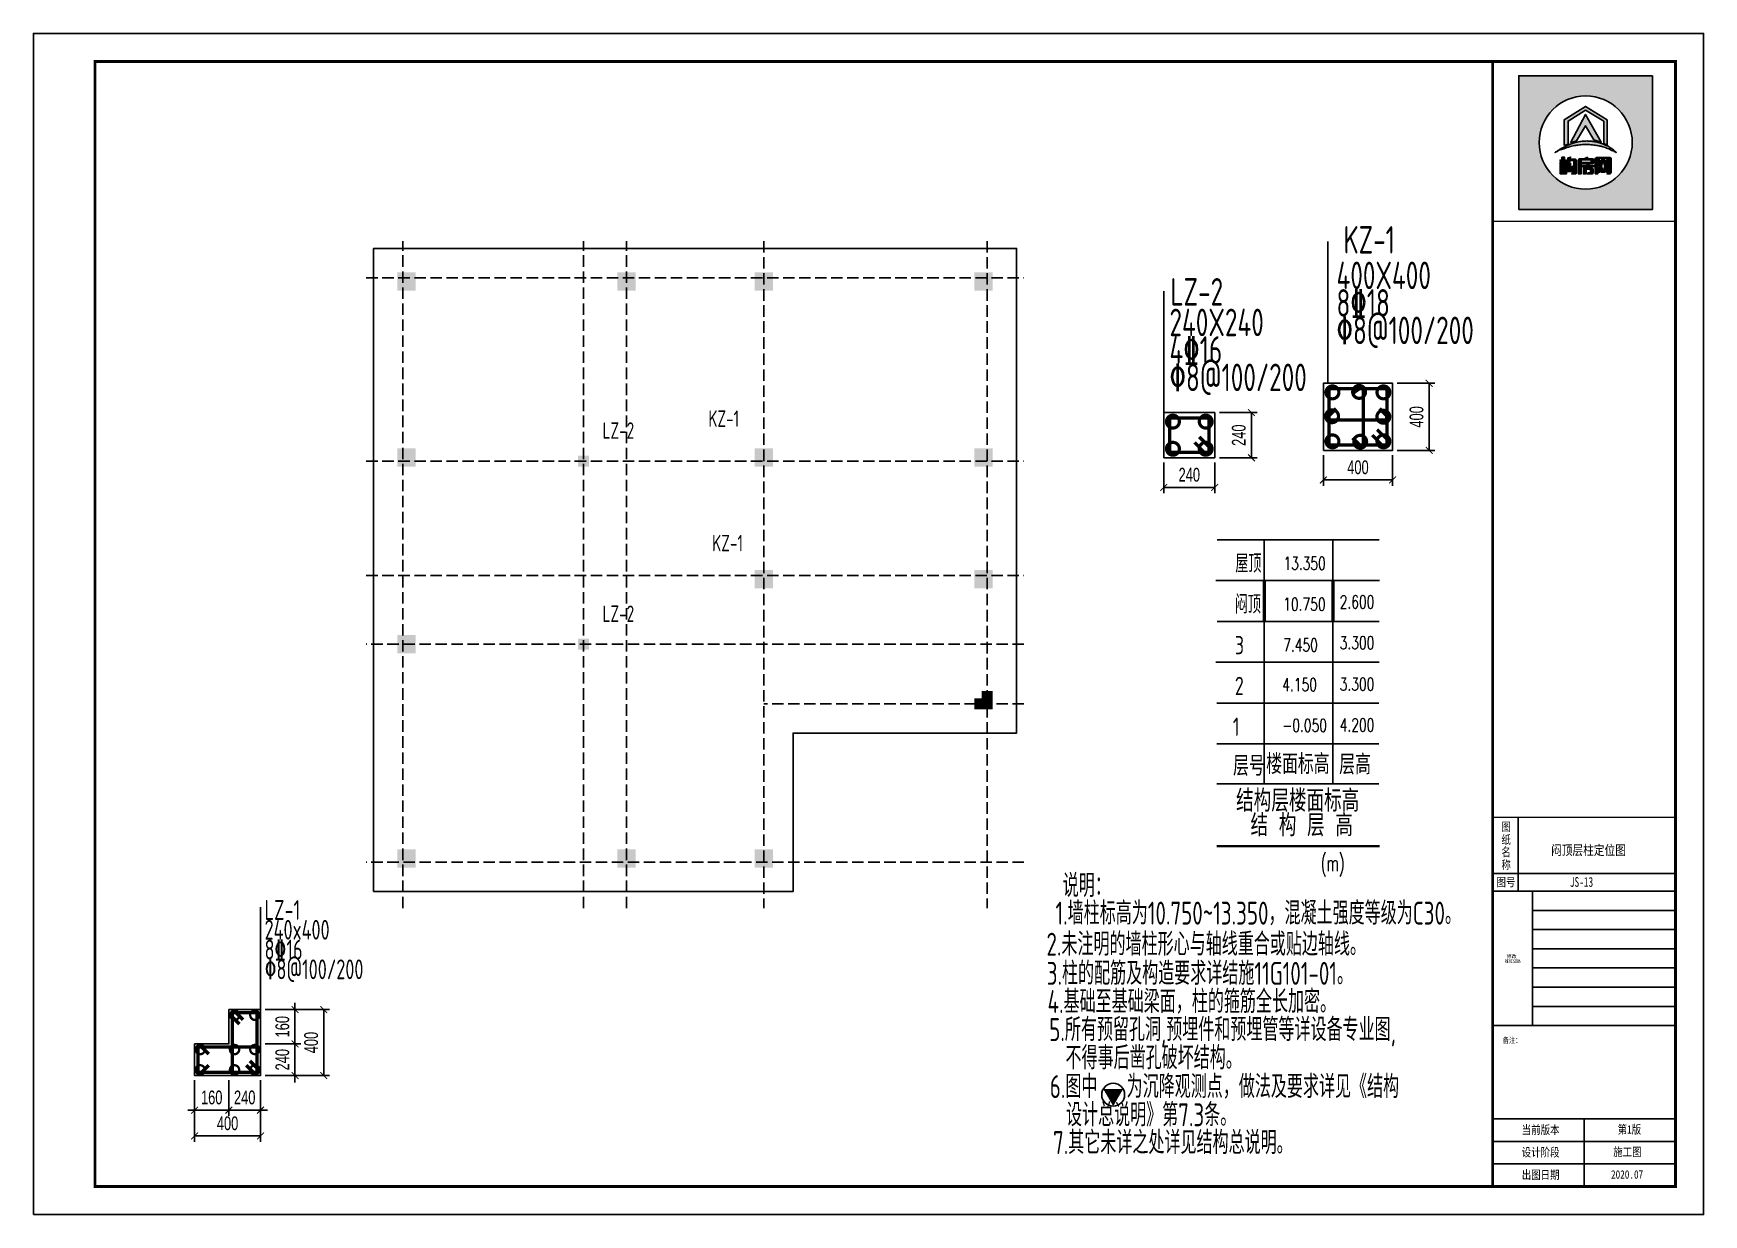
# Model space of a CAD drawing. Header units: millimetres. Extents: x -807114 to 558292, y -468455 to -61603.
# Drawn here: x 77426 to 113892, y -254641 to -228857 of the extents above; entities that cross this region are included whole.
import ezdxf
from ezdxf.enums import TextEntityAlignment as Align

# ---------------------------------------------------------------- set-up
doc = ezdxf.new("R2010")
doc.units = ezdxf.units.MM
doc.header["$LTSCALE"] = 1000
doc.linetypes.add('DASH', pattern=[0.35, 0.25, -0.1])
for name, color, linetype in [('PUB_TAB', 117, 'Continuous'), ('PUB_TEXT', 3, 'Continuous'), ('PUB_TITLE', 4, 'Continuous'), ('YHG_柱集中标注', 7, 'Continuous'), ('YHJ_图名', 7, 'Continuous'), ('建-文字', 7, 'Continuous'), ('建-轴', 1, 'Continuous'), ('模板说明', 7, 'Continuous')]:
    doc.layers.add(name, color=color, linetype=linetype)
for name, color, linetype, lineweight in [('YHG_内尺寸', 3, 'Continuous', 18), ('YHG_大样轮廓线', 7, 'Continuous', 25), ('YHG_沉降点', 7, 'Continuous', 25), ('YHG_点钢筋', 3, 'Continuous', 18), ('YHG_表格', 3, 'Continuous', 18), ('YHG_钢筋', 190, 'Continuous', 50)]:
    doc.layers.add(name, color=color, linetype=linetype, lineweight=lineweight)
doc.styles.add('_SIMPLEX', font='txt.shx', dxfattribs={"width": 0.8, "bigfont": 'hztxt.shx'})
doc.styles.add('TSSD_Rein', font='Tssdeng.shx', dxfattribs={"width": 0.7, "bigfont": 'hztxt.shx'})
doc.styles.add('uni-黑体', font='simhei.ttf')
doc.styles.add('YH_TEXT', font='@yh2.shx', dxfattribs={"width": 0.7, "bigfont": '@yh1.shx'})
doc.styles.add('ZDBOX', font='simsun.ttc', dxfattribs={"width": 0.7})
doc.styles.add('双线', font='tssdeng2.shx', dxfattribs={"width": 0.75, "bigfont": 'tssdchn.shx'})
doc.styles.add('宋体', font='simsun.ttc', dxfattribs={"width": 0.8})
doc.dimstyles.new('YH_D_25', dxfattribs={"dimscale": 100, "dimtxt": 3, "dimasz": 1.5, "dimexe": 1.25, "dimexo": 1, "dimgap": 1.25, "dimtad": 1, "dimdec": 0, "dimlfac": 0.25, "dimzin": 0, "dimdsep": 46, "dimtxsty": 'YH_TEXT', "dimblk1": 'ARCHTICK', "dimblk2": 'ARCHTICK', "dimsah": 1, "dimcen": 0.09, "dimclrt": 7, "dimadec": 0, "dimazin": 0, "dimtfac": 1, "dimtdec": 0, "dimtix": 1, "dimtmove": 2, "dimatfit": 3, "dimldrblk": 'ARCHTICK', "dimfxl": 1, "dimtolj": 1, "dimtzin": 0, "dimarcsym": 0})

msp = doc.modelspace()

# ---------------------------------------------------------------- texts
at = {"style": 'ZDBOX', "width": 0.8}
for s, height, p in [('图', 184.2, (109580.3, -246175.1)), ('纸', 184.2, (109580.3, -246452.9)), ('名', 184.2, (109580.3, -246721.3)), ('称', 184.2, (109580.3, -247003.6)), ('图号', 184.17, (109576.5, -247383.5)), ('备注：', 122.78, (109711.5, -250830.7))]:
    msp.add_text(s, height=height, dxfattribs=at).set_placement(p, align=Align.MIDDLE)
for s, p in [('当前版本', (109921.2, -252883.6)), ('第1版', (112014.7, -252875.2)), ('设计阶段', (109921.2, -253374.8)), ('施工图', (111918.5, -253366.3)), ('出图日期', (109921.2, -253865.9)), ('2020.07', (111870.5, -253857.5))]:
    msp.add_text(s, height=184.17, dxfattribs=at).set_placement(p)
at = {"layer": 'PUB_TAB', "color": 7, "style": '_SIMPLEX', "width": 0.7}
for s, p in [('13.350', (104718.8, -240566.4)), ('10.750', (104714, -241457.3)), ('2.600', (105947.2, -241407.9)), ('7.450', (104714, -242348.2)), ('3.300', (105947.2, -242298.8)), ('4.150', (104692.9, -243212)), ('3.300', (105947.2, -243203)), ('-0.050', (104692.9, -244102.9)), ('4.200', (105947.2, -244093.9))]:
    msp.add_text(s, height=280, dxfattribs=at).set_placement(p)
at = {"layer": 'PUB_TEXT', "color": 8, "style": '宋体'}
msp.add_text('修改', height=78.05, dxfattribs=at).set_placement((109592.7, -249042.7))
at = {"layer": 'PUB_TEXT', "color": 8, "style": '宋体', "width": 0.7}
msp.add_text('REVISION', height=78.05, dxfattribs=at).set_placement((109550.1, -249170.8), align=Align.BOTTOM_LEFT)
at = {"layer": 'YHG_柱集中标注', "color": 0, "style": 'TSSD_Rein', "width": 0.7}
for s, height, p in [('KZ-1', 600, (106030.2, -233842.4)), ('400X400', 600, (105877.1, -234619.6)), ('LZ-2', 600, (102249.8, -234977.9)), ('8%%13218', 600, (105877.1, -235219.6)), ('240X240', 600, (102229.9, -235646)), ('%%1308@100/200', 600, (105877.1, -235819.6)), ('4%%13216', 600, (102229.9, -236246)), ('%%1308@100/200', 600, (102229.9, -236846)), ('LZ-2', 360, (89851.4, -237813.2)), ('KZ-1', 360, (92161.6, -237554.7)), ('KZ-1', 360, (92245.5, -240270.9)), ('LZ-2', 360, (89851.4, -241813.2)), ('LZ-1', 432, (82472.8, -248337.1)), ('240x400', 432, (82472.8, -248769.1)), ('8%%13216', 432, (82472.8, -249201.1)), ('%%1308@100/200', 432, (82472.8, -249633.1))]:
    msp.add_text(s, height=height, dxfattribs=at).set_placement(p, align=Align.BOTTOM_LEFT)
at = {"layer": 'YHJ_图名', "color": 3}
for s, height, style, width, p in [('屋顶', 400, '双线', 0.75, (103667.2, -240629.2)), ('闷顶', 400, '双线', 0.75, (103657.5, -241520)), ('3', 400, '双线', 0.75, (103657.5, -242410.9)), ('2', 400, '双线', 0.75, (103657.5, -243301.8)), ('1', 400, '双线', 0.75, (103614.2, -244192.7)), ('层号', 432, 'TSSD_Rein', 0.8, (103618.6, -245060.8, 7182)), ('楼面标高', 432, 'TSSD_Rein', 0.8, (104342.5, -245023.2, 7980)), ('层高', 432, 'TSSD_Rein', 0.8, (105935.7, -245031.8, 7182)), ('结构层楼面标高', 480, 'TSSD_Rein', 0.8, (103684.4, -245847.3, 7980)), ('结 构 层 高', 480, 'TSSD_Rein', 0.8, (103999.7, -246382.3, 7980)), ('(m)', 346.71, '_SIMPLEX', 0.6, (105534.1, -247144.4))]:
    msp.add_text(s, height=height, dxfattribs=dict(at, style=style, width=width)).set_placement(p)
at = {"layer": '建-文字', "style": 'uni-黑体'}
for s, width, p in [('闷顶层柱定位图', 0.8, (110561.7, -246791.9)), ('JS-13', 0.7, (110972.3, -247486.4))]:
    msp.add_text(s, height=213.77, dxfattribs=dict(at, width=width)).set_placement(p)
at = {"layer": '模板说明', "color": 7, "style": 'TSSD_Rein', "width": 0.7}
for s, p in [('说明：', (99900.2, -247857.5)), ('      1.墙柱标高为10.750~13.350，混凝土强度等级为C30。', (98466.8, -248461.1)), ('2.未注明的墙柱形心与轴线重合或贴边轴线。', (99544.4, -249138.4)), ('3.柱的配筋及构造要求详结施11G101-01。', (99550.7, -249775.5)), ('4.基础至基础梁面，柱的箍筋全长加密。', (99568.3, -250390.8)), ('5.所有预留孔洞,预埋件和预埋管等详设备专业图,', (99604.3, -251002.3)), ('不得事后凿孔破坏结构。', (99959.3, -251618.9)), ('6.图中   为沉降观测点，做法及要求详见《结构', (99616.3, -252246.8)), ('设计总说明》第7.3条。', (99971.3, -252863.4)), ('7.其它未详之处详见结构总说明。', (99688.4, -253469.7))]:
    msp.add_text(s, height=500, rotation=0.00005, dxfattribs=at).set_placement(p, align=Align.BOTTOM_LEFT)

# ---------------------------------------------------------------- blocks, each defined once
blk = doc.blocks.new('sadasfafa')
h = blk.add_hatch(color=252)
h.dxf.hatch_style = 1
h.paths.add_polyline_path([(1853311, -2488040), (1853311, -2490368), (1855639, -2490368), (1855639, -2488040)])
h.paths.add_polyline_path([(1855286, -2489204, 1), (1853664, -2489204, 1)], flags=16)
edge = h.paths.add_edge_path(flags=0)
edge.add_spline(control_points=[(1853945, -2489376), (1853935, -2489385), (1854022, -2489327), (1854064, -2489324), (1854178, -2489280), (1854273, -2489257), (1854375, -2489242), (1854470, -2489236), (1854555, -2489239), (1854630, -2489250), (1854700, -2489259), (1854781, -2489280), (1854854, -2489303), (1854917, -2489335), (1854967, -2489354), (1854993, -2489368), (1855014, -2489382), (1854982, -2489354), (1854965, -2489332), (1854910, -2489297), (1854854, -2489260), (1854784, -2489234), (1854713, -2489206), (1854640, -2489189), (1854569, -2489179), (1854497, -2489176), (1854414, -2489178), (1854321, -2489198), (1854229, -2489222), (1854147, -2489257), (1854080, -2489292), (1854021, -2489325), (1853977, -2489352), (1853953, -2489369), (1853945, -2489376)], knot_values=[0, 0, 0, 0, 114.670179, 423.637006, 763.89867, 1083.683754, 1343.405239, 1688.07646, 1952.326814, 2113.699055, 2375.693807, 2595.188681, 2872.839541, 3068.155951, 3238.592156, 3348.056762, 3361.095167, 3431.805845, 3527.265261, 3733.200323, 3952.805082, 4160.23278, 4398.128766, 4650.488133, 4837.16968, 5050.428326, 5308.684497, 5588.159898, 5913.430939, 6163.12325, 6398.139207, 6601.625078, 6772.549769, 6871.149972, 6871.149972, 6871.149972, 6871.149972], degree=3, periodic=1)
h.paths.add_polyline_path([(1854530, -2489580), (1854534, -2489580), (1854534, -2489603), (1854618, -2489603), (1854618, -2489621), (1854481, -2489621), (1854481, -2489650), (1854589, -2489650), (1854599, -2489656), (1854606, -2489666), (1854606, -2489733), (1854600, -2489742), (1854590, -2489750), (1854506, -2489750), (1854514, -2489740), (1854518, -2489731), (1854552, -2489731), (1854558, -2489728), (1854560, -2489721), (1854560, -2489675), (1854558, -2489670), (1854553, -2489667), (1854481, -2489667), (1854481, -2489750), (1854436, -2489750), (1854436, -2489626), (1854433, -2489621), (1854406, -2489621), (1854406, -2489603), (1854488, -2489603), (1854488, -2489590)], flags=0)
h.paths.add_polyline_path([(1854486, -2489468), (1854506, -2489461), (1854506, -2489485), (1854510, -2489489), (1854601, -2489489), (1854609, -2489494), (1854615, -2489502), (1854615, -2489556), (1854607, -2489564), (1854599, -2489569), (1854401, -2489569), (1854394, -2489573), (1854394, -2489750), (1854349, -2489750), (1854349, -2489504), (1854355, -2489495), (1854367, -2489489), (1854462, -2489489), (1854462, -2489474)], flags=0)
h.paths.add_polyline_path([(1854394, -2489554), (1854394, -2489512), (1854404, -2489506), (1854562, -2489506), (1854570, -2489513), (1854570, -2489554)], flags=0)
h.paths.add_polyline_path([(1854214, -2489569), (1854203, -2489632), (1854193, -2489683), (1854194, -2489689), (1854218, -2489689), (1854220, -2489683), (1854214, -2489633), (1854254, -2489614), (1854263, -2489686), (1854263, -2489700), (1854255, -2489709), (1854159, -2489709), (1854150, -2489702), (1854148, -2489692), (1854173, -2489569)], flags=0)
h.paths.add_polyline_path([(1854187, -2489466), (1854213, -2489458), (1854207, -2489496), (1854296, -2489496), (1854305, -2489498), (1854312, -2489505), (1854314, -2489513), (1854314, -2489733), (1854310, -2489741), (1854301, -2489750), (1854231, -2489750), (1854238, -2489741), (1854243, -2489730), (1854261, -2489730), (1854268, -2489727), (1854270, -2489720), (1854270, -2489531), (1854270, -2489526), (1854267, -2489521), (1854260, -2489516), (1854202, -2489516), (1854201, -2489534), (1854196, -2489558), (1854150, -2489558), (1854159, -2489535), (1854165, -2489504), (1854167, -2489471)], flags=0)
h.paths.add_polyline_path([(1854140, -2489544), (1854140, -2489750), (1854114, -2489750), (1854114, -2489544)], flags=0)
h.paths.add_polyline_path([(1854056, -2489544), (1854053, -2489750), (1854031, -2489750), (1854031, -2489544)], flags=0)
h.paths.add_polyline_path([(1854107, -2489459), (1854107, -2489508), (1854139, -2489508), (1854139, -2489527), (1854107, -2489527), (1854107, -2489750), (1854062, -2489750), (1854062, -2489527), (1854029, -2489527), (1854029, -2489508), (1854062, -2489508), (1854062, -2489459)], flags=0)
h.paths.add_polyline_path([(1854209, -2489211), (1854471, -2488714), (1854743, -2489200), (1854618, -2489155), (1854470, -2488913), (1854318, -2489172)], flags=0)
h.paths.add_polyline_path([(1854102, -2488808), (1854470, -2488575), (1854848, -2488810), (1854848, -2489247), (1854790, -2489223), (1854790, -2488832), (1854471, -2488643), (1854168, -2488829), (1854168, -2489231), (1854102, -2489257)], flags=0)
h.paths.add_polyline_path([(1854685, -2489750), (1854641, -2489750), (1854641, -2489488), (1854641, -2489484), (1854646, -2489475), (1854656, -2489467), (1854898, -2489467), (1854907, -2489471), (1854916, -2489478), (1854916, -2489731), (1854908, -2489743), (1854902, -2489750), (1854847, -2489750), (1854858, -2489732), (1854866, -2489731), (1854869, -2489724), (1854869, -2489718), (1854867, -2489718), (1854836, -2489718), (1854826, -2489684), (1854814, -2489718), (1854746, -2489718), (1854736, -2489684), (1854722, -2489718), (1854689, -2489718), (1854689, -2489709), (1854691, -2489709), (1854720, -2489621), (1854685, -2489512)], flags=0)
h.paths.add_polyline_path([(1854779, -2489518), (1854809, -2489621), (1854781, -2489709), (1854777, -2489709), (1854750, -2489621), (1854775, -2489518)], flags=0)
h = blk.add_hatch(color=7)
h.dxf.hatch_style = 1
h.paths.add_polyline_path([(1854102, -2489257), (1854168, -2489231), (1854168, -2488829), (1854471, -2488643), (1854790, -2488832), (1854790, -2489223), (1854848, -2489247), (1854848, -2488810), (1854470, -2488575), (1854102, -2488808)])
h = blk.add_hatch(color=7)
h.dxf.hatch_style = 1
h.paths.add_polyline_path([(1854318, -2489172), (1854470, -2488913), (1854618, -2489155), (1854743, -2489200), (1854471, -2488714), (1854209, -2489211)])
h = blk.add_hatch(color=7)
h.dxf.hatch_style = 1
edge = h.paths.add_edge_path()
edge.add_spline(control_points=[(1853945, -2489376), (1853953, -2489369), (1853977, -2489352), (1854021, -2489325), (1854080, -2489292), (1854147, -2489257), (1854229, -2489222), (1854321, -2489198), (1854414, -2489178), (1854497, -2489176), (1854569, -2489179), (1854640, -2489189), (1854713, -2489206), (1854784, -2489234), (1854854, -2489260), (1854910, -2489297), (1854965, -2489332), (1854982, -2489354), (1855014, -2489382), (1854993, -2489368), (1854967, -2489354), (1854917, -2489335), (1854854, -2489303), (1854781, -2489280), (1854700, -2489259), (1854630, -2489250), (1854555, -2489239), (1854470, -2489236), (1854375, -2489242), (1854273, -2489257), (1854178, -2489280), (1854064, -2489324), (1854022, -2489327), (1853935, -2489385), (1853945, -2489376)], knot_values=[0, 0, 0, 0, 98.600203, 269.524894, 473.010766, 708.026723, 957.719033, 1282.990074, 1562.465475, 1820.721647, 2033.980292, 2220.661839, 2473.021206, 2710.917192, 2918.34489, 3137.949649, 3343.884711, 3439.344127, 3510.054805, 3523.09321, 3632.557816, 3802.994021, 3998.310431, 4275.961291, 4495.456165, 4757.450917, 4918.823158, 5183.073513, 5527.744733, 5787.466218, 6107.251302, 6447.512966, 6756.479793, 6871.149972, 6871.149972, 6871.149972, 6871.149972], degree=3, periodic=1)
h = blk.add_hatch(color=7)
h.dxf.hatch_style = 1
h.paths.add_polyline_path([(1854062, -2489459), (1854062, -2489508), (1854029, -2489508), (1854029, -2489527), (1854062, -2489527), (1854062, -2489750), (1854107, -2489750), (1854107, -2489527), (1854139, -2489527), (1854139, -2489508), (1854107, -2489508), (1854107, -2489459)])
h = blk.add_hatch(color=7)
h.dxf.hatch_style = 1
h.paths.add_polyline_path([(1854167, -2489471), (1854165, -2489504), (1854159, -2489535), (1854150, -2489558), (1854196, -2489558), (1854201, -2489534), (1854202, -2489516), (1854260, -2489516), (1854267, -2489521), (1854270, -2489526), (1854270, -2489531), (1854270, -2489720), (1854268, -2489727), (1854261, -2489730), (1854243, -2489730), (1854238, -2489741), (1854231, -2489750), (1854301, -2489750), (1854310, -2489741), (1854314, -2489733), (1854314, -2489513), (1854312, -2489505), (1854305, -2489498), (1854296, -2489496), (1854207, -2489496), (1854213, -2489458), (1854187, -2489466)])
h = blk.add_hatch(color=7)
h.dxf.hatch_style = 1
h.paths.add_polyline_path([(1854462, -2489474), (1854462, -2489489), (1854367, -2489489), (1854355, -2489495), (1854349, -2489504), (1854349, -2489750), (1854394, -2489750), (1854394, -2489573), (1854401, -2489569), (1854599, -2489569), (1854607, -2489564), (1854615, -2489556), (1854615, -2489502), (1854609, -2489494), (1854601, -2489489), (1854510, -2489489), (1854506, -2489485), (1854506, -2489461), (1854486, -2489468)])
h.paths.add_polyline_path([(1854394, -2489554), (1854394, -2489512), (1854404, -2489506), (1854562, -2489506), (1854570, -2489513), (1854570, -2489554)], flags=16)
h = blk.add_hatch(color=7)
h.dxf.hatch_style = 1
h.paths.add_polyline_path([(1854685, -2489512), (1854685, -2489493), (1854693, -2489483), (1854862, -2489483), (1854869, -2489491), (1854869, -2489724), (1854866, -2489731), (1854858, -2489732), (1854847, -2489750), (1854902, -2489750), (1854908, -2489743), (1854916, -2489731), (1854916, -2489478), (1854907, -2489471), (1854898, -2489467), (1854656, -2489467), (1854646, -2489475), (1854641, -2489484), (1854641, -2489488), (1854641, -2489750), (1854685, -2489750)])
h = blk.add_hatch(color=7)
h.dxf.hatch_style = 1
h.paths.add_polyline_path([(1854866, -2489709), (1854840, -2489621), (1854866, -2489512), (1854836, -2489512), (1854824, -2489558), (1854808, -2489512), (1854745, -2489512), (1854734, -2489557), (1854719, -2489512), (1854689, -2489512), (1854720, -2489621), (1854691, -2489709), (1854689, -2489709), (1854689, -2489710), (1854689, -2489718), (1854722, -2489718), (1854736, -2489684), (1854746, -2489718), (1854814, -2489718), (1854826, -2489684), (1854836, -2489718), (1854867, -2489718), (1854867, -2489709)])
h.paths.add_polyline_path([(1854779, -2489518), (1854809, -2489621), (1854781, -2489709), (1854777, -2489709), (1854750, -2489621), (1854775, -2489518)], flags=16)
h = blk.add_hatch(color=7)
h.dxf.hatch_style = 1
h.paths.add_polyline_path([(1854031, -2489544), (1854031, -2489750), (1854053, -2489750), (1854056, -2489544)])
h = blk.add_hatch(color=7)
h.dxf.hatch_style = 1
h.paths.add_polyline_path([(1854114, -2489544), (1854114, -2489750), (1854140, -2489750), (1854140, -2489544)])
h = blk.add_hatch(color=7)
h.dxf.hatch_style = 1
h.paths.add_polyline_path([(1854173, -2489569), (1854148, -2489692), (1854150, -2489702), (1854159, -2489709), (1854255, -2489709), (1854263, -2489700), (1854263, -2489686), (1854254, -2489614), (1854214, -2489633), (1854220, -2489683), (1854218, -2489689), (1854194, -2489689), (1854193, -2489683), (1854203, -2489632), (1854214, -2489569)])
h = blk.add_hatch(color=7)
h.dxf.hatch_style = 1
h.paths.add_polyline_path([(1854488, -2489590), (1854488, -2489603), (1854406, -2489603), (1854406, -2489621), (1854433, -2489621), (1854436, -2489626), (1854436, -2489750), (1854481, -2489750), (1854481, -2489667), (1854553, -2489667), (1854558, -2489670), (1854560, -2489675), (1854560, -2489721), (1854558, -2489728), (1854552, -2489731), (1854518, -2489731), (1854514, -2489740), (1854506, -2489750), (1854590, -2489750), (1854600, -2489742), (1854606, -2489733), (1854606, -2489666), (1854599, -2489656), (1854589, -2489650), (1854481, -2489650), (1854481, -2489621), (1854618, -2489621), (1854618, -2489603), (1854534, -2489603), (1854534, -2489580), (1854530, -2489580)])
for points in [[(1855639, -2488040), (1853311, -2488040), (1853311, -2490368), (1855639, -2490368)], [(1854102, -2489257), (1854102, -2488808), (1854470, -2488575), (1854848, -2488810), (1854848, -2489247), (1854790, -2489223), (1854790, -2488832), (1854471, -2488643), (1854168, -2488829), (1854168, -2489231)], [(1854209, -2489211), (1854318, -2489172), (1854470, -2488913), (1854618, -2489155), (1854743, -2489200), (1854471, -2488714)], [(1854062, -2489459), (1854107, -2489459), (1854107, -2489508), (1854139, -2489508), (1854139, -2489527), (1854107, -2489527), (1854107, -2489750), (1854062, -2489750), (1854062, -2489527), (1854029, -2489527), (1854029, -2489508), (1854062, -2489508)], [(1854462, -2489474), (1854486, -2489468), (1854506, -2489461), (1854506, -2489485), (1854510, -2489489), (1854601, -2489489), (1854609, -2489494), (1854615, -2489502), (1854615, -2489556), (1854607, -2489564), (1854599, -2489569), (1854401, -2489569), (1854394, -2489573), (1854394, -2489750), (1854349, -2489750), (1854349, -2489504), (1854355, -2489495), (1854367, -2489489), (1854462, -2489489)], [(1854394, -2489554), (1854570, -2489554), (1854570, -2489513), (1854562, -2489506), (1854404, -2489506), (1854394, -2489512)], [(1854641, -2489750), (1854641, -2489488), (1854641, -2489484), (1854646, -2489475), (1854656, -2489467), (1854898, -2489467), (1854907, -2489471), (1854916, -2489478), (1854916, -2489731), (1854908, -2489743), (1854902, -2489750), (1854847, -2489750), (1854858, -2489732), (1854866, -2489731), (1854869, -2489724), (1854869, -2489491), (1854862, -2489483), (1854693, -2489483), (1854685, -2489493), (1854685, -2489750)], [(1854775, -2489518), (1854779, -2489518), (1854809, -2489621), (1854781, -2489709), (1854777, -2489709), (1854750, -2489621)], [(1854056, -2489544), (1854031, -2489544), (1854031, -2489750), (1854053, -2489750)], [(1854114, -2489544), (1854140, -2489544), (1854140, -2489750), (1854114, -2489750)], [(1854488, -2489590), (1854530, -2489580), (1854534, -2489580), (1854534, -2489603), (1854618, -2489603), (1854618, -2489621), (1854481, -2489621), (1854481, -2489650), (1854589, -2489650), (1854599, -2489656), (1854606, -2489666), (1854606, -2489733), (1854600, -2489742), (1854590, -2489750), (1854506, -2489750), (1854514, -2489740), (1854518, -2489731), (1854552, -2489731), (1854558, -2489728), (1854560, -2489721), (1854560, -2489675), (1854558, -2489670), (1854553, -2489667), (1854481, -2489667), (1854481, -2489750), (1854436, -2489750), (1854436, -2489626), (1854433, -2489621), (1854406, -2489621), (1854406, -2489603), (1854488, -2489603)]]:
    blk.add_lwpolyline(points, close=True)
for points in [[(1854167, -2489471), (1854187, -2489466), (1854213, -2489458), (1854207, -2489496), (1854296, -2489496), (1854305, -2489498), (1854312, -2489505), (1854314, -2489513), (1854314, -2489733), (1854310, -2489741), (1854301, -2489750), (1854231, -2489750), (1854238, -2489741), (1854243, -2489730), (1854261, -2489730), (1854268, -2489727), (1854270, -2489720), (1854270, -2489531), (1854270, -2489526), (1854267, -2489521), (1854260, -2489516), (1854202, -2489516), (1854201, -2489534), (1854196, -2489558), (1854150, -2489558), (1854150, -2489558), (1854159, -2489535), (1854165, -2489504), (1854167, -2489471)], [(1854866, -2489709), (1854866, -2489709), (1854867, -2489709), (1854867, -2489718), (1854836, -2489718), (1854826, -2489684), (1854814, -2489718), (1854746, -2489718), (1854736, -2489684), (1854722, -2489718), (1854689, -2489718), (1854689, -2489710), (1854689, -2489709), (1854691, -2489709), (1854720, -2489621), (1854689, -2489512)], [(1854173, -2489569), (1854214, -2489569), (1854203, -2489632), (1854193, -2489683), (1854194, -2489689), (1854218, -2489689), (1854220, -2489683), (1854214, -2489633), (1854254, -2489614), (1854263, -2489686), (1854263, -2489700), (1854255, -2489709), (1854159, -2489709), (1854150, -2489702), (1854148, -2489692), (1854173, -2489569)]]:
    blk.add_lwpolyline(points)
at = {"color": 7}
blk.add_lwpolyline([(1854689, -2489512), (1854719, -2489512), (1854734, -2489557), (1854745, -2489512), (1854808, -2489512), (1854824, -2489558), (1854836, -2489512), (1854866, -2489512), (1854840, -2489621), (1854866, -2489709)], dxfattribs=at)
blk.add_circle((1854475, -2489204), 811)
at = {"start_tangent": (-0.74079, -0.671736), "end_tangent": (-0.74079, -0.671736)}
blk.add_spline([(1853945, -2489376), (1853977, -2489357), (1854071, -2489318), (1854178, -2489282), (1854280, -2489257), (1854365, -2489245), (1854479, -2489238), (1854566, -2489241), (1854619, -2489248), (1854704, -2489261), (1854775, -2489279), (1854861, -2489308), (1854920, -2489335), (1854972, -2489357), (1855003, -2489375), (1855007, -2489377), (1854990, -2489361), (1854968, -2489339), (1854913, -2489299), (1854851, -2489261), (1854787, -2489235), (1854714, -2489208), (1854633, -2489189), (1854572, -2489180), (1854501, -2489177), (1854416, -2489181), (1854326, -2489198), (1854222, -2489227), (1854146, -2489259), (1854077, -2489294), (1854019, -2489327), (1853971, -2489357), (1853945, -2489376)], degree=3, dxfattribs=at)
blk = doc.blocks.new('_ArchTick')
at = {"color": 0, "linetype": 'ByBlock', "const_width": 0.15}
blk.add_lwpolyline([(-0.5, -0.5), (0.5, 0.5)], dxfattribs=at)
blk = doc.blocks.new('*D9510')
at = {"layer": 'Defpoints', "color": 0}
for p in [(105590, -237960), (107100, -237960), (105590, -238605)]:
    blk.add_point(p, dxfattribs=at)
at = {"layer": 'YHG_内尺寸', "color": 0, "lineweight": -2}
for p, q in [((105590, -238060), (105590, -238730)), ((107100, -238060), (107100, -238730)), ((107100, -238605), (105590, -238605))]:
    blk.add_line(p, q, dxfattribs=at)
at = {"layer": 'YHG_内尺寸', "color": 0, "linetype": 'ByBlock', "lineweight": -2, "xscale": 150, "yscale": 150, "zscale": 150, "rotation": 180}
blk.add_blockref('_ArchTick', (105590, -238605), dxfattribs=at)
at = {"layer": 'YHG_内尺寸', "color": 0, "linetype": 'ByBlock', "lineweight": -2, "xscale": 150, "yscale": 150, "zscale": 150}
blk.add_blockref('_ArchTick', (107100, -238605), dxfattribs=at)
at = {"layer": 'YHG_内尺寸', "color": 7, "insert": (106345, -238330), "char_height": 300, "attachment_point": 5, "style": 'YH_TEXT'}
blk.add_mtext('\\A1;\\A1;400', dxfattribs=at)
blk = doc.blocks.new('*D9511')
at = {"layer": 'Defpoints', "color": 0}
for p in [(107100, -236495), (107900, -236495), (107100, -237960)]:
    blk.add_point(p, dxfattribs=at)
at = {"layer": 'YHG_内尺寸', "color": 0, "lineweight": -2}
for p, q in [((107200, -236495), (108025, -236495)), ((107900, -237960), (107900, -236495)), ((107200, -237960), (108025, -237960))]:
    blk.add_line(p, q, dxfattribs=at)
at = {"layer": 'YHG_内尺寸', "color": 0, "linetype": 'ByBlock', "lineweight": -2, "xscale": 150, "yscale": 150, "zscale": 150}
for p, rotation in [((107900, -236495), 90), ((107900, -237960), 270)]:
    blk.add_blockref('_ArchTick', p, dxfattribs=dict(at, rotation=rotation))
at = {"layer": 'YHG_内尺寸', "color": 7, "insert": (107625, -237228), "char_height": 300, "attachment_point": 5, "rotation": 90, "style": 'YH_TEXT'}
blk.add_mtext('\\A1;\\A1;400', dxfattribs=at)
blk = doc.blocks.new('*D9729')
at = {"layer": 'Defpoints', "color": 0}
for p in [(81693, -251606), (82385, -251606), (81693, -252361)]:
    blk.add_point(p, dxfattribs=at)
at = {"layer": 'YHG_内尺寸', "color": 0, "lineweight": -2}
for p, q in [((81693, -251706), (81693, -252486)), ((82385, -251706), (82385, -252486)), ((81693, -252361), (81543, -252361)), ((82385, -252361), (81693, -252361)), ((82385, -252361), (82535, -252361))]:
    blk.add_line(p, q, dxfattribs=at)
at = {"layer": 'YHG_内尺寸', "color": 0, "linetype": 'ByBlock', "lineweight": -2, "xscale": 150, "yscale": 150, "zscale": 150}
blk.add_blockref('_ArchTick', (81693, -252361), dxfattribs=at)
at = {"layer": 'YHG_内尺寸', "color": 0, "linetype": 'ByBlock', "lineweight": -2, "xscale": 150, "yscale": 150, "zscale": 150, "rotation": 180}
blk.add_blockref('_ArchTick', (82385, -252361), dxfattribs=at)
at = {"layer": 'YHG_内尺寸', "color": 7, "insert": (82039, -252086), "char_height": 300, "attachment_point": 5, "style": 'YH_TEXT'}
blk.add_mtext('\\A1;\\A1;240', dxfattribs=at)
blk = doc.blocks.new('*D9730')
at = {"layer": 'Defpoints', "color": 0}
for p in [(82385, -250915), (83137, -250915), (82385, -251606)]:
    blk.add_point(p, dxfattribs=at)
at = {"layer": 'YHG_内尺寸', "color": 0, "lineweight": -2}
for p, q in [((83137, -250915), (83137, -250765)), ((82485, -250915), (83262, -250915)), ((83137, -251606), (83137, -250915)), ((82485, -251606), (83262, -251606)), ((83137, -251606), (83137, -251756))]:
    blk.add_line(p, q, dxfattribs=at)
at = {"layer": 'YHG_内尺寸', "color": 0, "linetype": 'ByBlock', "lineweight": -2, "xscale": 150, "yscale": 150, "zscale": 150}
for p, rotation in [((83137, -250915), 270), ((83137, -251606), 90)]:
    blk.add_blockref('_ArchTick', p, dxfattribs=dict(at, rotation=rotation))
at = {"layer": 'YHG_内尺寸', "color": 7, "insert": (82862, -251260), "char_height": 300, "attachment_point": 5, "rotation": 90, "style": 'YH_TEXT'}
blk.add_mtext('\\A1;\\A1;240', dxfattribs=at)
blk = doc.blocks.new('*D9731')
at = {"layer": 'Defpoints', "color": 0}
for p in [(82385, -250166), (83137, -250166), (82385, -250915)]:
    blk.add_point(p, dxfattribs=at)
at = {"layer": 'YHG_内尺寸', "color": 0, "lineweight": -2}
for p, q in [((83137, -250166), (83137, -250016)), ((82485, -250166), (83262, -250166)), ((83137, -250915), (83137, -250166)), ((82485, -250915), (83262, -250915)), ((83137, -250915), (83137, -251065))]:
    blk.add_line(p, q, dxfattribs=at)
at = {"layer": 'YHG_内尺寸', "color": 0, "linetype": 'ByBlock', "lineweight": -2, "xscale": 150, "yscale": 150, "zscale": 150}
for p, rotation in [((83137, -250166), 270), ((83137, -250915), 90)]:
    blk.add_blockref('_ArchTick', p, dxfattribs=dict(at, rotation=rotation))
at = {"layer": 'YHG_内尺寸', "color": 7, "insert": (82862, -250540), "char_height": 300, "attachment_point": 5, "rotation": 90, "style": 'YH_TEXT'}
blk.add_mtext('\\A1;\\A1;160', dxfattribs=at)
blk = doc.blocks.new('*D9732')
at = {"layer": 'Defpoints', "color": 0}
for p in [(80945, -251606), (81693, -251606), (80945, -252361)]:
    blk.add_point(p, dxfattribs=at)
at = {"layer": 'YHG_内尺寸', "color": 0, "lineweight": -2}
for p, q in [((80945, -251706), (80945, -252486)), ((81693, -251706), (81693, -252486)), ((80945, -252361), (80795, -252361)), ((81693, -252361), (80945, -252361)), ((81693, -252361), (81843, -252361))]:
    blk.add_line(p, q, dxfattribs=at)
at = {"layer": 'YHG_内尺寸', "color": 0, "linetype": 'ByBlock', "lineweight": -2, "xscale": 150, "yscale": 150, "zscale": 150}
blk.add_blockref('_ArchTick', (80945, -252361), dxfattribs=at)
at = {"layer": 'YHG_内尺寸', "color": 0, "linetype": 'ByBlock', "lineweight": -2, "xscale": 150, "yscale": 150, "zscale": 150, "rotation": 180}
blk.add_blockref('_ArchTick', (81693, -252361), dxfattribs=at)
at = {"layer": 'YHG_内尺寸', "color": 7, "insert": (81319, -252086), "char_height": 300, "attachment_point": 5, "style": 'YH_TEXT'}
blk.add_mtext('\\A1;\\A1;160', dxfattribs=at)
blk = doc.blocks.new('*D9733')
at = {"layer": 'Defpoints', "color": 0}
for p in [(82961, -250166), (83766, -250166), (83054, -251606)]:
    blk.add_point(p, dxfattribs=at)
at = {"layer": 'YHG_内尺寸', "color": 0, "lineweight": -2}
for p, q in [((83061, -250166), (83891, -250166)), ((83766, -251606), (83766, -250166)), ((83154, -251606), (83891, -251606))]:
    blk.add_line(p, q, dxfattribs=at)
at = {"layer": 'YHG_内尺寸', "color": 0, "linetype": 'ByBlock', "lineweight": -2, "xscale": 150, "yscale": 150, "zscale": 150}
for p, rotation in [((83766, -250166), 90), ((83766, -251606), 270)]:
    blk.add_blockref('_ArchTick', p, dxfattribs=dict(at, rotation=rotation))
at = {"layer": 'YHG_内尺寸', "color": 7, "insert": (83491, -250886), "char_height": 300, "attachment_point": 5, "rotation": 90, "style": 'YH_TEXT'}
blk.add_mtext('\\A1;\\A1;400', dxfattribs=at)
blk = doc.blocks.new('*D9734')
at = {"layer": 'Defpoints', "color": 0}
for p in [(80945, -252070), (82385, -252332), (80945, -252925)]:
    blk.add_point(p, dxfattribs=at)
at = {"layer": 'YHG_内尺寸', "color": 0, "lineweight": -2}
for p, q in [((80945, -252170), (80945, -253050)), ((82385, -252432), (82385, -253050)), ((82385, -252925), (80945, -252925))]:
    blk.add_line(p, q, dxfattribs=at)
at = {"layer": 'YHG_内尺寸', "color": 0, "linetype": 'ByBlock', "lineweight": -2, "xscale": 150, "yscale": 150, "zscale": 150, "rotation": 180}
blk.add_blockref('_ArchTick', (80945, -252925), dxfattribs=at)
at = {"layer": 'YHG_内尺寸', "color": 0, "linetype": 'ByBlock', "lineweight": -2, "xscale": 150, "yscale": 150, "zscale": 150}
blk.add_blockref('_ArchTick', (82385, -252925), dxfattribs=at)
at = {"layer": 'YHG_内尺寸', "color": 7, "insert": (81665, -252650), "char_height": 300, "attachment_point": 5, "style": 'YH_TEXT'}
blk.add_mtext('\\A1;\\A1;400', dxfattribs=at)
blk = doc.blocks.new('*D9747')
at = {"layer": 'Defpoints', "color": 0}
for p in [(102107, -238122), (103220, -238122), (102107, -238767)]:
    blk.add_point(p, dxfattribs=at)
at = {"layer": 'YHG_内尺寸', "color": 0, "lineweight": -2}
for p, q in [((102107, -238222), (102107, -238892)), ((103220, -238222), (103220, -238892)), ((103220, -238767), (102107, -238767))]:
    blk.add_line(p, q, dxfattribs=at)
at = {"layer": 'YHG_内尺寸', "color": 0, "linetype": 'ByBlock', "lineweight": -2, "xscale": 150, "yscale": 150, "zscale": 150, "rotation": 180}
blk.add_blockref('_ArchTick', (102107, -238767), dxfattribs=at)
at = {"layer": 'YHG_内尺寸', "color": 0, "linetype": 'ByBlock', "lineweight": -2, "xscale": 150, "yscale": 150, "zscale": 150}
blk.add_blockref('_ArchTick', (103220, -238767), dxfattribs=at)
at = {"layer": 'YHG_内尺寸', "color": 7, "insert": (102663, -238492), "char_height": 300, "attachment_point": 5, "style": 'YH_TEXT'}
blk.add_mtext('\\A1;\\A1;240', dxfattribs=at)
blk = doc.blocks.new('*D9748')
at = {"layer": 'Defpoints', "color": 0}
for p in [(103220, -237134), (104020, -237134), (103220, -238122)]:
    blk.add_point(p, dxfattribs=at)
at = {"layer": 'YHG_内尺寸', "color": 0, "lineweight": -2}
for p, q in [((103320, -237134), (104145, -237134)), ((104020, -238122), (104020, -237134)), ((103320, -238122), (104145, -238122))]:
    blk.add_line(p, q, dxfattribs=at)
at = {"layer": 'YHG_内尺寸', "color": 0, "linetype": 'ByBlock', "lineweight": -2, "xscale": 150, "yscale": 150, "zscale": 150}
for p, rotation in [((104020, -237134), 90), ((104020, -238122), 270)]:
    blk.add_blockref('_ArchTick', p, dxfattribs=dict(at, rotation=rotation))
at = {"layer": 'YHG_内尺寸', "color": 7, "insert": (103745, -237628), "char_height": 300, "attachment_point": 5, "rotation": 90, "style": 'YH_TEXT'}
blk.add_mtext('\\A1;\\A1;240', dxfattribs=at)

# ---------------------------------------------------------------- dimensions: what is measured, and where the dimension line sits
at = {"layer": 'YHG_内尺寸'}
for base, p1, p2, angle, text, picture, middle in [((107899.5, -236495.2), (107099.5, -237960.3), (107099.5, -236495.2), 90, '\\A1;400', '*D9511', (107624.5, -237227.7)), ((104019.5, -237133.6), (103219.5, -238121.7), (103219.5, -237133.6), 90, '\\A1;240', '*D9748', (103744.5, -237627.6)), ((102107.4, -238766.7), (103219.5, -238121.7), (102107.4, -238121.7), 180, '\\A1;240', '*D9747', (102663.5, -238491.7)), ((105590.5, -238605.3), (107099.5, -237960.3), (105590.5, -237960.3), 180, '\\A1;400', '*D9510', (106345, -238330.3)), ((83136.6, -250165.9), (82384.6, -250914.7), (82384.6, -250165.9), 90, '\\A1;160', '*D9731', (82861.6, -250540.3)), ((83766.1, -250165.9), (83054.3, -251605.9), (82960.6, -250165.9), 90, '\\A1;400', '*D9733', (83491.1, -250885.9)), ((83136.6, -250914.7), (82384.6, -251605.9), (82384.6, -250914.7), 90, '\\A1;240', '*D9730', (82861.6, -251260.3)), ((80944.6, -252361), (81693.4, -251605.9), (80944.6, -251605.9), 180, '\\A1;160', '*D9732', (81319, -252086)), ((81693.4, -252361), (82384.6, -251605.9), (81693.4, -251605.9), 180, '\\A1;240', '*D9729', (82039, -252086)), ((80944.6, -252924.9), (82384.6, -252332.3), (80944.6, -252070.3), 180, '\\A1;400', '*D9734', (81664.6, -252649.9))]:
    dim = msp.add_linear_dim(base=base, p1=p1, p2=p2, angle=angle, text=text, dimstyle='YH_D_25', override={"dimtxsty": 'YH_TEXT'}, dxfattribs=at)
    dim.commit()
    dim.dimension.update_dxf_attribs({"geometry": picture, "text_midpoint": middle})

# ---------------------------------------------------------------- hatches: boundary and pattern name
h = msp.add_hatch(color=256)
h.dxf.hatch_style = 1
h.paths.add_polyline_path([(90172.9, -246671.2), (90172.9, -247071.2), (90572.9, -247071.2), (90572.9, -246671.2)])
h.paths.add_polyline_path([(97972.9, -240571.2), (97972.9, -240971.2), (98372.9, -240971.2), (98372.9, -240571.2)])
h.paths.add_polyline_path([(97972.9, -237911.2), (97972.9, -238311.2), (98372.9, -238311.2), (98372.9, -237911.2)])
h.paths.add_polyline_path([(85372.9, -237911.2), (85372.9, -238311.2), (85772.9, -238311.2), (85772.9, -237911.2)])
h.paths.add_polyline_path([(93172.9, -246671.2), (93172.9, -247071.2), (93572.9, -247071.2), (93572.9, -246671.2)])
h.paths.add_polyline_path([(85372.9, -234471.2), (85772.9, -234471.2), (85772.9, -234071.2), (85372.9, -234071.2)])
h.paths.add_polyline_path([(90172.9, -234471.2), (90572.9, -234471.2), (90572.9, -234071.2), (90172.9, -234071.2)])
h.paths.add_polyline_path([(97972.9, -234471.2), (98372.9, -234471.2), (98372.9, -234071.2), (97972.9, -234071.2)])
h.paths.add_polyline_path([(85372.9, -246671.2), (85372.9, -247071.2), (85772.9, -247071.2), (85772.9, -246671.2)])
h.paths.add_polyline_path([(93172.9, -237911.2), (93172.9, -238311.2), (93572.9, -238311.2), (93572.9, -237911.2)])
h.paths.add_polyline_path([(93172.9, -234471.2), (93572.9, -234471.2), (93572.9, -234071.2), (93172.9, -234071.2)])
h.paths.add_polyline_path([(85372.9, -241991.2), (85372.9, -242391.2), (85772.9, -242391.2), (85772.9, -241991.2)])
h.paths.add_polyline_path([(97972.9, -243371.2), (97972.9, -243611.2), (98372.9, -243611.2), (98372.9, -243211.2), (98132.9, -243211.2), (98132.9, -243371.2)])
h.paths.add_polyline_path([(89552.9, -242311.2), (89552.9, -242071.2), (89312.9, -242071.2), (89312.9, -242311.2)])
h.paths.add_polyline_path([(89312.9, -238311.2), (89552.9, -238311.2), (89552.9, -238071.2), (89312.9, -238071.2)])
h.paths.add_polyline_path([(93172.9, -240971.2), (93572.9, -240971.2), (93572.9, -240571.2), (93172.9, -240571.2)])
h = msp.add_hatch(color=256)
h.dxf.hatch_style = 1
h.paths.add_polyline_path([(97972.9, -243371.2), (97972.9, -243611.2), (98372.9, -243611.2), (98372.9, -243211.2), (98132.9, -243211.2), (98132.9, -243371.2)])
at = {"layer": 'YHG_沉降点'}
msp.add_hatch(color=3, dxfattribs=at).paths.add_polyline_path([(101218.1, -251900.4), (100785.1, -251900.4), (101001.6, -252275.4)])

# ---------------------------------------------------------------- linework, layer by layer
for p, q in [((105689.4, -236495.2), (105689.4, -233400)), ((109839.9, -247581.2), (109839.9, -245969.7)), ((109287.4, -247197.5), (113277.8, -247197.5))]:
    msp.add_line(p, q)
at = {"const_width": 30.7}
for points in [[(109287.4, -232958.5), (113277.8, -232958.5)], [(109287.4, -245969.7), (113277.8, -245969.7)], [(109287.4, -247581.2), (113277.8, -247581.2)], [(109287.4, -250514.4), (113277.8, -250514.4)]]:
    msp.add_lwpolyline(points, dxfattribs=at)
msp.add_lwpolyline([(84852.9, -247591.2), (94012.9, -247591.2), (94012.9, -244131.2), (98892.9, -244131.2), (98892.9, -233551.2), (84852.9, -233551.2)], close=True)
at = {"layer": 'PUB_TAB'}
msp.add_line((103261.3, -244365.8), (106797.9, -244365.8), dxfattribs=at)
msp.add_line((103261.3, -244365.8), (106797.9, -244365.8), dxfattribs=at)
msp.add_line((103261.3, -244365.8), (106797.9, -244365.8), dxfattribs=at)
msp.add_line((103261.3, -244365.8), (106797.9, -244365.8), dxfattribs=at)
msp.add_line((103261.3, -244365.8), (106797.9, -244365.8), dxfattribs=at)
msp.add_line((103261.3, -244365.8), (106797.9, -244365.8), dxfattribs=at)
msp.add_line((103261.3, -244365.8), (106797.9, -244365.8), dxfattribs=at)
msp.add_line((103261.3, -244365.8), (106797.9, -244365.8), dxfattribs=at)
at = {"layer": 'PUB_TITLE'}
for p, q in [((109287.4, -252553.8), (113277.8, -252553.8)), ((111282.6, -254027.2), (111282.6, -252553.8)), ((109287.4, -253045), (113277.8, -253045)), ((109287.4, -253536.1), (113277.8, -253536.1))]:
    msp.add_line(p, q, dxfattribs=at)
for points in [[(77425.6, -254641.1), (113891.7, -254641.1), (113891.7, -228857), (77425.6, -228857)], [(78771, -254027.2), (113277.8, -254027.2), (113277.8, -229470.9), (78771, -229470.9)]]:
    msp.add_lwpolyline(points, close=True, dxfattribs=at)
at = {"layer": 'PUB_TITLE', "const_width": 61.4}
msp.add_lwpolyline([(78771, -254027.2), (113277.8, -254027.2), (113277.8, -229470.9), (78771, -229470.9)], close=True, dxfattribs=at)
msp.add_lwpolyline([(109287.4, -254027.2), (109287.4, -229470.9)], dxfattribs=at)
at = {"layer": 'PUB_TITLE'}
msp.add_lwpolyline([(109287.4, -250514.4), (113277.8, -250514.4)], dxfattribs=at)
for points in [[(110155.7, -247581.2), (110155.7, -247581.2), (110155.7, -250496), (110155.7, -250496)], [(110155.7, -248000.2), (110155.7, -248000.2), (112481.1, -248000.2), (113277.8, -248000.2)], [(110155.7, -248419.3), (110155.7, -248419.3), (112481.1, -248419.3), (113277.8, -248419.3)], [(110155.7, -248838.3), (110155.7, -248838.3), (112481.1, -248838.3), (113277.8, -248838.3)], [(110155.7, -249257.3), (110155.7, -249257.3), (112481.1, -249257.3), (113277.8, -249257.3)], [(110155.7, -249676.4), (110155.7, -249676.4), (112481.1, -249676.4), (113277.8, -249676.4)], [(110155.7, -250095.4), (110155.7, -250095.4), (112481.1, -250095.4), (113277.8, -250095.4)]]:
    msp.add_open_spline(points, degree=3, dxfattribs=at)
at = {"layer": 'YHG_大样轮廓线'}
msp.add_lwpolyline([(81693.4, -250165.9), (82384.6, -250165.9), (82384.6, -251605.9), (80944.6, -251605.9), (80944.6, -250914.7), (81693.4, -250914.7), (81693.4, -250165.9)], dxfattribs=at)
for points in [[(105590.5, -237960.3), (107099.5, -237960.3), (107099.5, -236495.2), (105590.5, -236495.2)], [(102107.4, -238121.7), (103219.5, -238121.7), (103219.5, -237133.6), (102107.4, -237133.6)]]:
    msp.add_3dface(points, dxfattribs=at)
at = {"layer": 'YHG_柱集中标注', "color": 0}
for p, q in [((102107.4, -237133.6), (102107.4, -234486)), ((82384.6, -250165.9), (82384.6, -247933.9))]:
    msp.add_line(p, q, dxfattribs=at)
at = {"layer": 'YHG_沉降点'}
msp.add_circle((101001.6, -252025.4), 250, dxfattribs=at)
at = {"layer": 'YHG_点钢筋'}
for points, const_width in [([(105823.5, -236693.2, 1), (105753.5, -236693.2, 1), (105823.5, -236693.2, 1)], 280), ([(106405.4, -236682.9, 1), (106335.4, -236682.9, 1), (106405.4, -236682.9, 1)], 280), ([(106936.5, -236693.2, 1), (106866.5, -236693.2, 1), (106936.5, -236693.2, 1)], 280), ([(102340.4, -237331.6, 1), (102270.4, -237331.6, 1), (102340.4, -237331.6, 1)], 280), ([(103056.5, -237331.6, 1), (102986.5, -237331.6, 1), (103056.5, -237331.6, 1)], 280), ([(105815.5, -237213.5, 1), (105745.5, -237213.5, 1), (105815.5, -237213.5, 1)], 280), ([(106934.5, -237225, 1), (106864.5, -237225, 1), (106934.5, -237225, 1)], 280), ([(102340.4, -237923.7, 1), (102270.4, -237923.7, 1), (102340.4, -237923.7, 1)], 280), ([(103056.5, -237923.7, 1), (102986.5, -237923.7, 1), (103056.5, -237923.7, 1)], 280), ([(105823.5, -237762.3, 1), (105753.5, -237762.3, 1), (105823.5, -237762.3, 1)], 280), ([(106428.7, -237770.3, 1), (106358.7, -237770.3, 1), (106428.7, -237770.3, 1)], 280), ([(106936.5, -237762.3, 1), (106866.5, -237762.3, 1), (106936.5, -237762.3, 1)], 280), ([(81846.5, -250289.7, 1), (81796.1, -250289.7, 1), (81846.5, -250289.7, 1)], 201.6), ([(82286, -250289.7, 1), (82235.6, -250289.7, 1), (82286, -250289.7, 1)], 201.6), ([(81093.7, -251038.5, 1), (81043.3, -251038.5, 1), (81093.7, -251038.5, 1)], 201.6), ([(81842.5, -251038.5, 1), (81792.1, -251038.5, 1), (81842.5, -251038.5, 1)], 201.6), ([(82286, -251038.5, 1), (82235.6, -251038.5, 1), (82286, -251038.5, 1)], 201.6), ([(81093.7, -251482, 1), (81043.3, -251482, 1), (81093.7, -251482, 1)], 201.6), ([(81842.5, -251482, 1), (81792.1, -251482, 1), (81842.5, -251482, 1)], 201.6), ([(82286, -251482, 1), (82235.6, -251482, 1), (82286, -251482, 1)], 201.6)]:
    msp.add_lwpolyline(points, format="xyb", dxfattribs=dict(at, const_width=const_width))
at = {"layer": 'YHG_表格', "color": 1, "const_width": 70}
for points in [[(104301, -241693.2), (104301, -240802.3)], [(105800.3, -241693.2), (105800.3, -240802.3)]]:
    msp.add_lwpolyline(points, dxfattribs=at)
at = {"layer": 'YHG_钢筋'}
for points in [[(106657.4, -237628.2), (106859.5, -237840.3), (106979.5, -237840.3), (106979.5, -237720.3), (106979.5, -237840.3), (106979.5, -236615.2), (105710.5, -236615.2), (105710.5, -237840.3), (106859.5, -237840.3), (106979.5, -237840.3), (106979.5, -237720.3), (106767.4, -237508.2)], [(106229.7, -237687.6), (106382.5, -237840.3), (106468.9, -237840.3), (106468.9, -236615.2), (106382.5, -236615.2), (106229.7, -236728.2)], [(102777.4, -237789.5), (102979.5, -238001.7), (103099.5, -238001.7), (103099.5, -237881.7), (103099.5, -238001.7), (103099.5, -237253.6), (102227.4, -237253.6), (102227.4, -238001.7), (102979.5, -238001.7), (103099.5, -238001.7), (103099.5, -237881.7), (102887.4, -237669.5)], [(105863.2, -237051.8), (105710.5, -237204.5), (105710.5, -237290.9), (106975.3, -237290.9), (106975.3, -237204.5), (106822.6, -237051.8)], [(82004.5, -250390.6), (81851.8, -250237.9), (81765.4, -250237.9), (81765.4, -250324.3), (81765.4, -250237.9), (81765.4, -251533.9), (82312.6, -251533.9), (82312.6, -250237.9), (81851.8, -250237.9), (81765.4, -250237.9), (81765.4, -250324.3), (81918.1, -250477)], [(82073.5, -251381.1), (82226.2, -251533.9), (82312.6, -251533.9), (82312.6, -251447.5), (82312.6, -251533.9), (82312.6, -250986.7), (81016.6, -250986.7), (81016.6, -251533.9), (82226.2, -251533.9), (82312.6, -251533.9), (82312.6, -251447.5), (82159.9, -251294.7)], [(81255.7, -251139.4), (81103, -250986.7), (81016.6, -250986.7), (81016.6, -251533.9), (81103, -251533.9), (81255.7, -251381.1)]]:
    msp.add_lwpolyline(points, dxfattribs=at)
at = {"layer": 'YHJ_图名', "color": 3}
for p, q in [((103271, -239911.5), (106807.7, -239911.5)), ((104296.1, -239911.5), (104296.1, -245238.7)), ((105795.4, -239911.5), (105795.4, -244696)), ((103244.3, -240802.3), (106807.7, -240802.3)), ((103271, -240802.3), (106807.7, -240802.3)), ((103271, -240802.3), (106807.7, -240802.3)), ((103275.9, -240802.3), (106812.5, -240802.3)), ((105795.4, -240802.3), (105795.4, -244696)), ((105795.4, -240802.3), (105795.4, -244696)), ((105795.4, -240802.3), (105795.4, -244696)), ((103271, -241693.2), (106807.7, -241693.2)), ((103239.4, -242584.1), (106802.8, -242584.1)), ((103266.1, -242584.1), (106802.8, -242584.1)), ((103271, -242584.1), (106807.7, -242584.1)), ((103266.1, -243475), (106802.8, -243475)), ((103266.1, -244365.8), (106802.8, -244365.8)), ((105795.4, -244732.2), (105795.4, -244696)), ((105795.4, -244728.8), (105795.4, -244696)), ((105795.4, -244696), (105795.4, -245238.7)), ((103261.3, -245238.7), (106802.8, -245238.7))]:
    msp.add_line(p, q, dxfattribs=at)
at = {"layer": 'YHJ_图名', "color": 3, "const_width": 54.9}
msp.add_lwpolyline([(103261.3, -246599.5), (106819.7, -246599.5)], dxfattribs=at)
at = {"layer": '建-轴', "linetype": 'DASH'}
for p, q in [((85492.9, -247951.2), (85492.9, -233391.2)), ((89432.9, -247951.2), (89432.9, -233391.2)), ((90372.9, -247951.2), (90372.9, -233391.2)), ((93372.9, -233391.2), (93372.9, -247951.2)), ((98252.9, -233391.2), (98252.9, -247951.2)), ((84692.9, -234191.2), (99052.9, -234191.2)), ((84692.9, -238191.2), (99052.9, -238191.2)), ((84692.9, -240691.2), (99052.9, -240691.2)), ((99052.9, -242191.2), (84692.9, -242191.2)), ((99052.9, -243491.2), (93372.9, -243491.2)), ((99052.9, -246951.2), (84692.9, -246951.2))]:
    msp.add_line(p, q, dxfattribs=at)

# ---------------------------------------------------------------- block references
at = {"xscale": 1.254, "yscale": 1.254, "zscale": 1.254}
msp.add_blockref('sadasfafa', (-2214194.6, 2890222.4), dxfattribs=at)

msp.set_redraw_order([(e.dxf.handle, doc.entitydb.next_handle()) for e in msp.query("TEXT MTEXT ATTDEF DIMENSION ARC_DIMENSION")])  # texts and dimensions are drawn at this point

doc.saveas('drawing.dxf')
